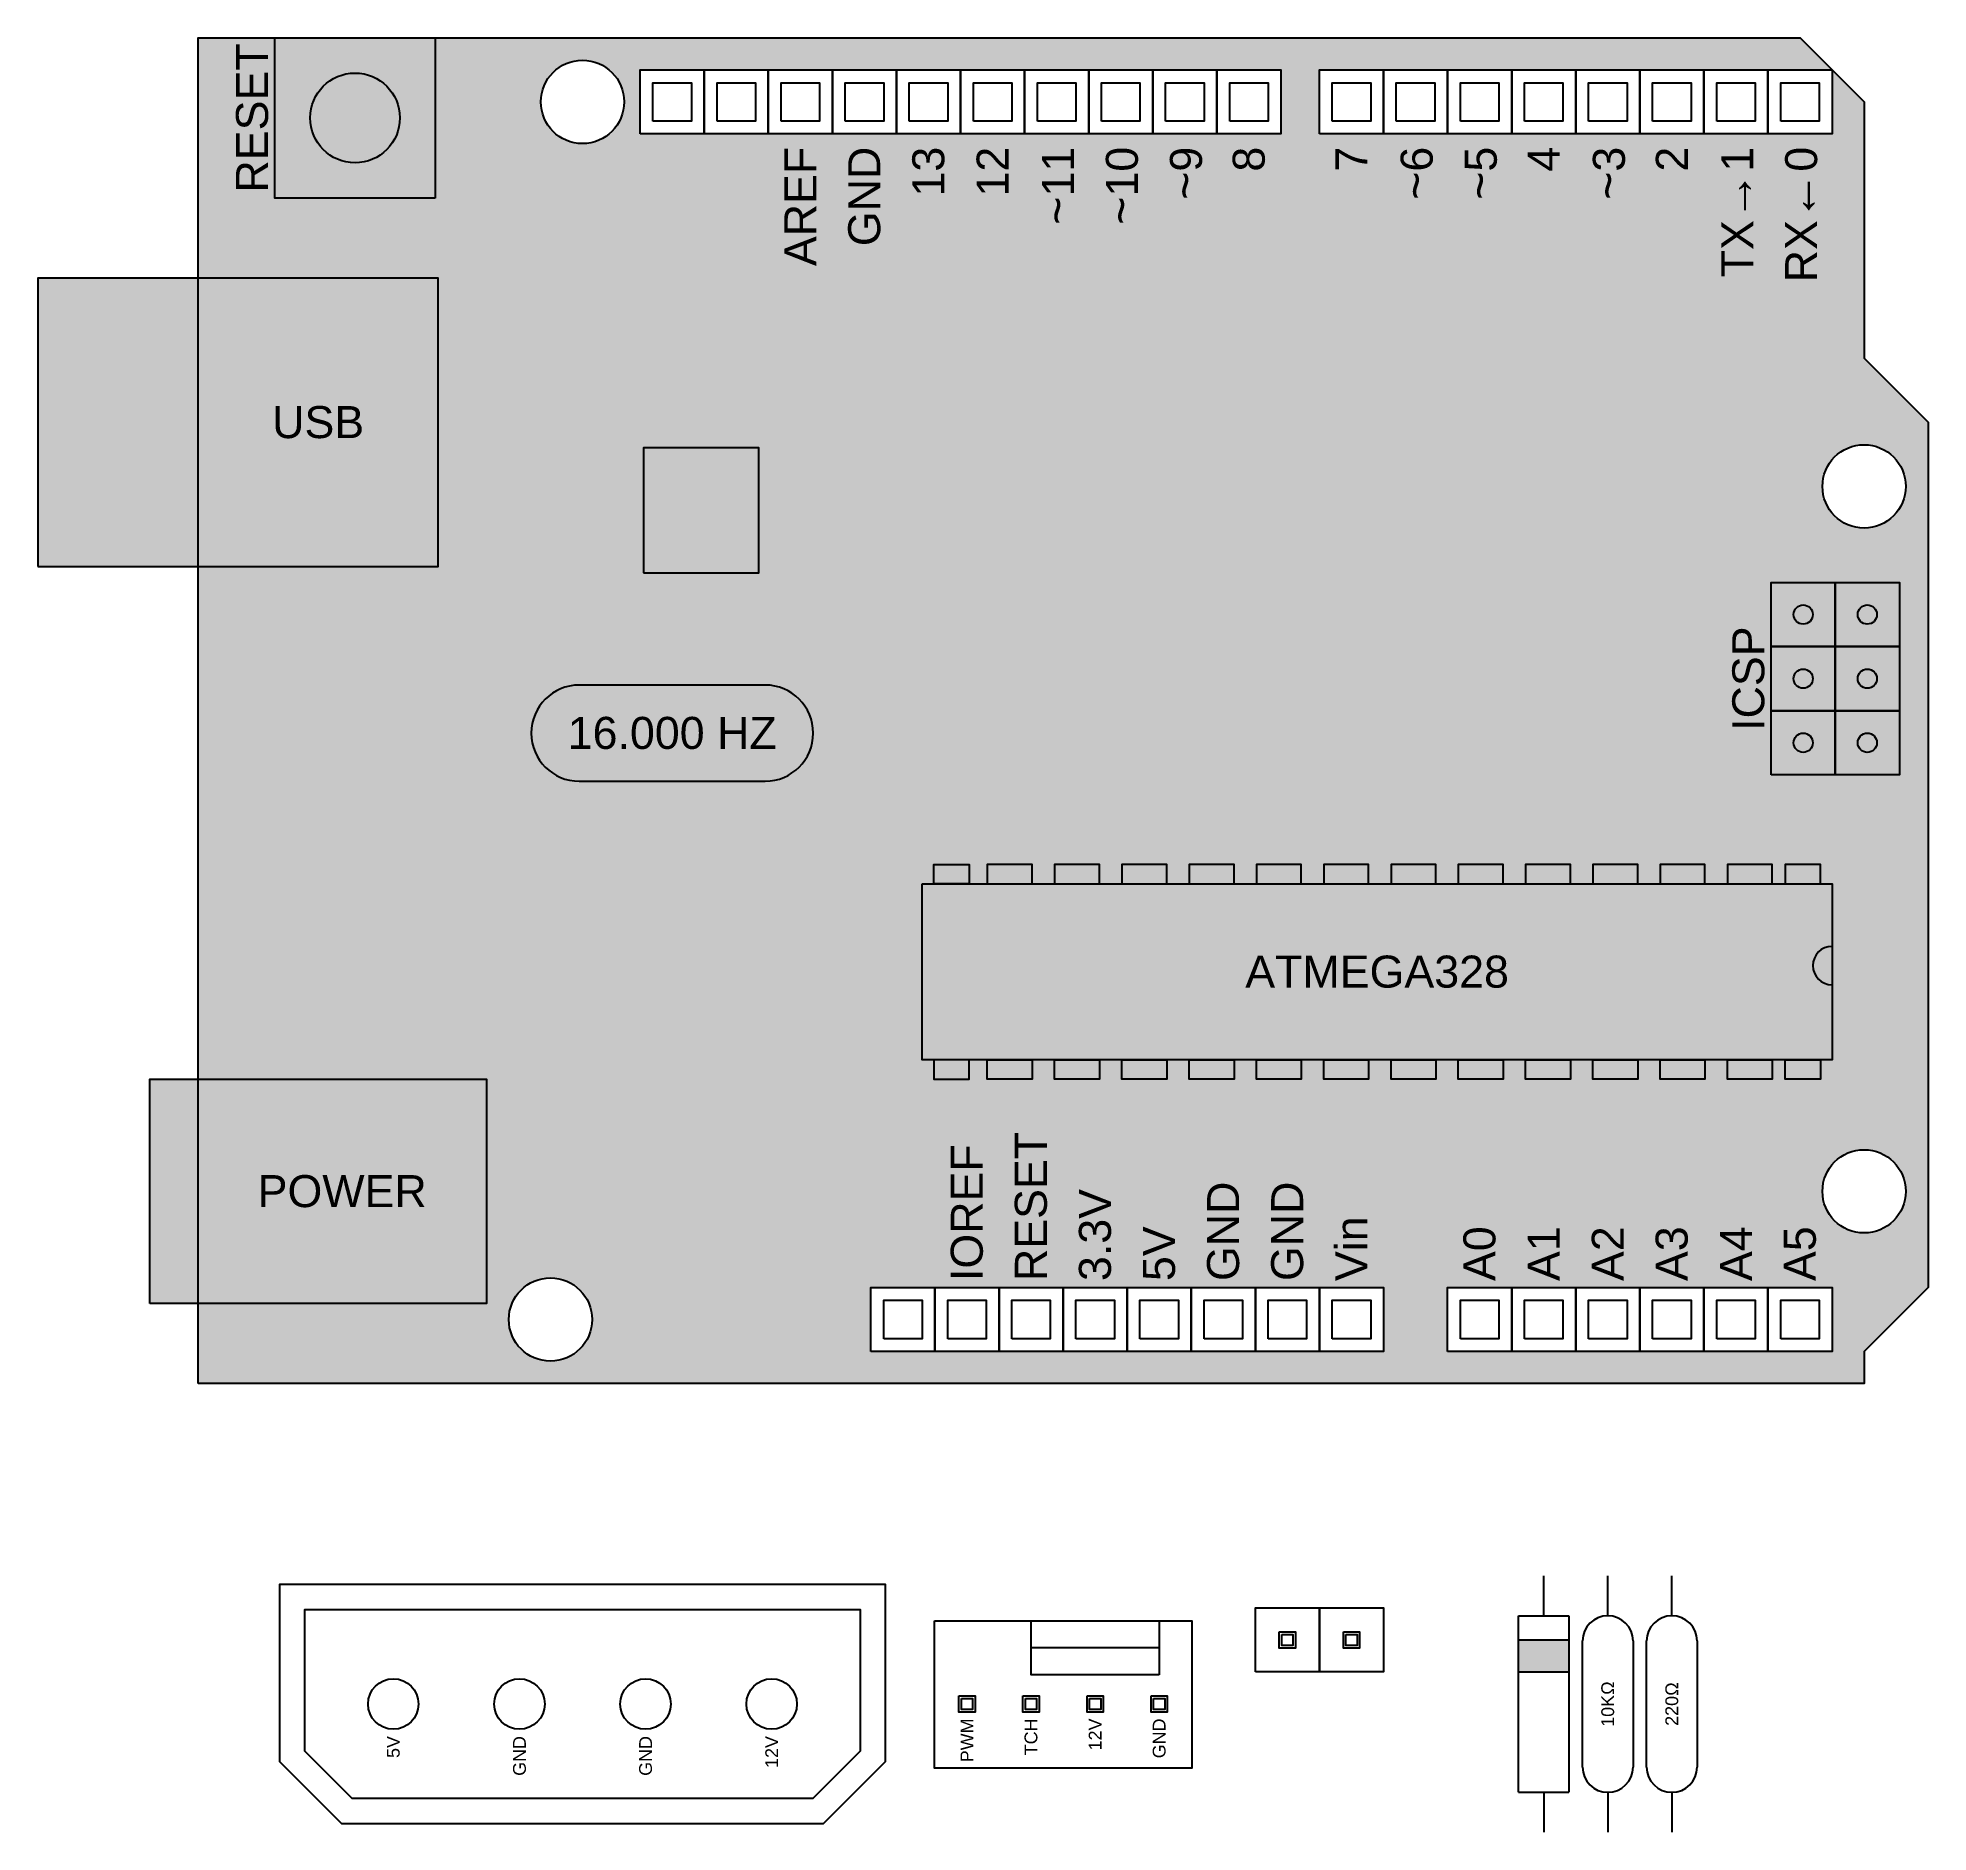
# Model space of a CAD drawing. Header units: millimetres. Extents: x -250 to 9600, y -5237 to 2121.
# Drawn here: x -250 to 2700, y -700 to 2100 of the extents above; entities that cross this region are included whole.
import ezdxf
from ezdxf.enums import TextEntityAlignment as Align

# ---------------------------------------------------------------- set-up
doc = ezdxf.new("R2010")
doc.units = ezdxf.units.MM
doc.styles.get("Standard").update_dxf_attribs({"font": 'arial.ttf'})

msp = doc.modelspace()

# ---------------------------------------------------------------- texts
for s, p in [('5V', (304.7, -550)), ('GND', (501.6, -550)), ('GND', (698.4, -550)), ('12V', (895.3, -550))]:
    msp.add_text(s, height=20, rotation=90).set_placement(p, align=Align.MIDDLE_RIGHT)
at = {"rotation": 90}
for s, width, insert, char_height, attachment_point in [('RESET', 4.5, (110, 1975), 50, 8), ('AREF', 4.5, (940, 1930), 50, 6), ('GND', 4.5, (1040, 1930), 50, 6), ('13', 4.5, (1140, 1930), 50, 6), ('12', 4.5, (1240, 1930), 50, 6), ('{\\H1.0833x;~}11', 4.5, (1340, 1930), 50, 6), ('{\\H1.0833x;~}10', 4.5, (1440, 1930), 50, 6), ('{\\H1.0833x;~}9', 4.5, (1540, 1930), 50, 6), ('8', 4.5, (1640, 1930), 50, 6), ('7', 4.5, (1800, 1930), 50, 6), ('{\\H1.0833x;~}6', 4.5, (1900, 1930), 50, 6), ('{\\H1.0833x;~}5', 4.5, (2000, 1930), 50, 6), ('4', 4.5, (2100, 1930), 50, 6), ('{\\H1.0833x;~}3', 4.5, (2200, 1930), 50, 6), ('2', 4.5, (2300, 1930), 50, 6), ('TX{\\H1.0833x;→}1', 4.5, (2400, 1930), 50, 6), ('RX{\\H1.0833x;←}0', 4.5, (2500, 1930), 50, 6), ('ICSP', 4.5, (2445, 1100), 50, 8), ('RESET', 4.5, (1300, 160), 50, 4), ('IOREF', 4.5, (1200, 160), 50, 4), ('3.3V', 4.5, (1400, 160), 50, 4), ('GND', 4.5, (1600, 160), 50, 4), ('GND', 4.5, (1700, 160), 50, 4), ('5V', 4.5, (1500, 160), 50, 4), ('Vin', 4.5, (1800, 160), 50, 4), ('A0', 4.5, (2000, 160), 50, 4), ('A1', 4.5, (2100, 160), 50, 4), ('A2', 4.5, (2200, 160), 50, 4), ('A3', 4.5, (2300, 160), 50, 4), ('A4', 4.5, (2400, 160), 50, 4), ('A5', 4.5, (2500, 160), 50, 4), ('10KΩ', 83.152, (2200, -500), 20, 5), ('220Ω', 83.152, (2300, -500), 20, 5), ('PWM', 4.5, (1200, -522.6), 20, 6), ('TCH', 4.5, (1300, -522.6), 20, 6), ('12V', 4.5, (1400, -522.6), 20, 6), ('GND', 4.5, (1500, -522.6), 20, 6)]:
    msp.add_mtext_dynamic_manual_height_columns(s, width=width, gutter_width=12.5, heights=[0], dxfattribs=dict(at, insert=insert, char_height=char_height, attachment_point=attachment_point))
at = {"char_height": 50, "attachment_point": 5}
for s, width, insert in [('USB', 307.382, (187.5, 1500)), ('16.000 HZ', 426.627, (740, 1015)), ('ATMEGA328', 4.5, (1840, 642.5)), ('POWER', 4.5, (225, 300))]:
    msp.add_mtext_dynamic_manual_height_columns(s, width=width, gutter_width=12.5, heights=[0], dxfattribs=dict(at, insert=insert))

# ---------------------------------------------------------------- hatches: boundary and pattern name
h = msp.add_hatch(color=251)
h.dxf.hatch_style = 1
h.paths.add_polyline_path([(2550, 780), (1130, 780), (1130, 505), (2550, 505), (2550, 622.3, -1), (2550, 682.3)])
h.paths.add_polyline_path([(2550, 682.3, 1), (2550, 622.3)], flags=17)
h.paths.add_polyline_path([(2555, 1050), (2455, 1050), (2455, 950), (2555, 950)])
h.paths.add_polyline_path([(2490, 1000, -1), (2520, 1000, -1)], flags=16)
h.paths.add_polyline_path([(2655, 1050), (2555, 1050), (2555, 950), (2655, 950)])
h.paths.add_polyline_path([(2590, 1000, -1), (2620, 1000, -1)], flags=16)
h.paths.add_polyline_path([(2655, 1150), (2555, 1150), (2555, 1050), (2655, 1050)])
h.paths.add_polyline_path([(2590, 1100, -1), (2620, 1100, -1)], flags=16)
h.paths.add_polyline_path([(2555, 1150), (2455, 1150), (2455, 1050), (2555, 1050)])
h.paths.add_polyline_path([(2490, 1100, -1), (2520, 1100, -1)], flags=16)
h.paths.add_polyline_path([(2555, 1250), (2455, 1250), (2455, 1150), (2555, 1150)])
h.paths.add_polyline_path([(2490, 1200, -1), (2520, 1200, -1)], flags=16)
h.paths.add_polyline_path([(2655, 1250), (2555, 1250), (2555, 1150), (2655, 1150)])
h.paths.add_polyline_path([(2590, 1200, -1), (2620, 1200, -1)], flags=16)
h.paths.add_polyline_path([(875, 1460), (695, 1460), (695, 1265), (875, 1265)])
h.paths.add_polyline_path([(370, 2100), (120, 2100), (120, 1850), (370, 1850)])
h.paths.add_polyline_path([(175, 1975, -1), (315, 1975, -1)], flags=16)
h.paths.add_polyline_path([(450, 475), (0, 475), (0, 125), (450, 125)])
h.paths.add_polyline_path([(0, 475), (-75, 475), (-75, 125), (0, 125)])
h = msp.add_hatch(color=5)
h.dxf.hatch_style = 1
h.paths.add_polyline_path([(1750, 1950), (1750, 2050), (1850, 2050), (1950, 2050), (2050, 2050), (2150, 2050), (2250, 2050), (2350, 2050), (2450, 2050), (2550, 2050), (2500, 2100), (370, 2100), (370, 1850), (120, 1850), (120, 2100), (0, 2100), (0, 1725), (375, 1725), (375, 1275), (0, 1275), (0, 475), (450, 475), (450, 125), (0, 125), (0, 0), (2600, 0), (2600, 50), (2700, 150), (2700, 1500), (2600, 1600), (2600, 2000), (2550, 2050), (2550, 1950), (2450, 1950), (2350, 1950), (2250, 1950), (2150, 1950), (2050, 1950), (1950, 1950), (1850, 1950)])
h.paths.add_polyline_path([(1756.7, 810), (1826.7, 810), (1826.7, 780), (1861.7, 780), (1861.7, 810), (1931.7, 810), (1931.7, 780), (1966.7, 780), (1966.7, 810), (2036.7, 810), (2036.7, 780), (2071.7, 780), (2071.7, 810), (2141.7, 810), (2141.7, 780), (2176.7, 780), (2176.7, 810), (2246.7, 810), (2246.7, 780), (2281.7, 780), (2281.7, 810), (2351.7, 810), (2351.7, 780), (2386.7, 780), (2386.7, 810), (2456.7, 810), (2456.7, 780), (2476.7, 780), (2476.7, 810), (2531.7, 810), (2531.7, 780), (2550, 780), (2550, 505), (2531.7, 505), (2531.7, 475), (2476.7, 475), (2476.7, 505), (2456.7, 505), (2456.7, 475), (2386.7, 475), (2386.7, 505), (2351.7, 505), (2351.7, 475), (2281.7, 475), (2281.7, 505), (2246.7, 505), (2246.7, 475), (2176.7, 475), (2176.7, 505), (2141.7, 505), (2141.7, 475), (2071.7, 475), (2071.7, 505), (2036.7, 505), (2036.7, 475), (1966.7, 475), (1966.7, 505), (1931.7, 505), (1931.7, 475), (1861.7, 475), (1861.7, 505), (1826.7, 505), (1826.7, 475), (1756.7, 475), (1756.7, 505), (1721.7, 505), (1721.7, 475), (1651.7, 475), (1651.7, 505), (1616.7, 505), (1616.7, 475), (1546.7, 475), (1546.7, 505), (1511.7, 505), (1511.7, 475), (1441.7, 475), (1441.7, 505), (1406.7, 505), (1406.7, 475), (1336.7, 475), (1336.7, 505), (1301.7, 505), (1301.7, 475), (1231.7, 475), (1231.7, 505), (1203.3, 505), (1203.3, 475), (1148.3, 475), (1148.3, 505), (1130, 505), (1130, 780), (1148.3, 780), (1148.3, 810), (1203.3, 810), (1203.3, 780), (1231.7, 780), (1231.7, 810), (1301.7, 810), (1301.7, 780), (1336.7, 780), (1336.7, 810), (1406.7, 810), (1406.7, 780), (1441.7, 780), (1441.7, 810), (1511.7, 810), (1511.7, 780), (1546.7, 780), (1546.7, 810), (1616.7, 810), (1616.7, 780), (1651.7, 780), (1651.7, 810), (1721.7, 810), (1721.7, 780), (1756.7, 780)], flags=16)
h.paths.add_polyline_path([(1690, 1950), (1590, 1950), (1490, 1950), (1390, 1950), (1290, 1950), (1190, 1950), (1090, 1950), (990, 1950), (890, 1950), (790, 1950), (690, 1950), (690, 2050), (790, 2050), (890, 2050), (990, 2050), (1090, 2050), (1190, 2050), (1290, 2050), (1390, 2050), (1490, 2050), (1590, 2050), (1690, 2050)], flags=16)
h.paths.add_polyline_path([(2455, 1250), (2555, 1250), (2655, 1250), (2655, 1150), (2655, 1050), (2655, 950), (2555, 950), (2455, 950), (2455, 1050), (2455, 1150)], flags=16)
h.paths.add_polyline_path([(1670, 1970), (1610, 1970), (1610, 2030), (1670, 2030)], flags=0)
h.paths.add_polyline_path([(1570, 1970), (1510, 1970), (1510, 2030), (1570, 2030)], flags=0)
h.paths.add_polyline_path([(2520, 1200, -1), (2490, 1200, -1)], flags=0)
h.paths.add_polyline_path([(2520, 1100, -1), (2490, 1100, -1)], flags=0)
h.paths.add_polyline_path([(1470, 1970), (1410, 1970), (1410, 2030), (1470, 2030)], flags=0)
h.paths.add_polyline_path([(2520, 1000, -1), (2490, 1000, -1)], flags=0)
h.paths.add_polyline_path([(2535, 1400, -1), (2665, 1400, -1)], flags=16)
h.paths.add_polyline_path([(1370, 1970), (1310, 1970), (1310, 2030), (1370, 2030)], flags=0)
h.paths.add_polyline_path([(885, 940), (595, 940, -1), (595, 1090), (885, 1090, -1)], flags=16)
h.paths.add_polyline_path([(2620, 1200, -1), (2590, 1200, -1)], flags=0)
h.paths.add_polyline_path([(2620, 1100, -1), (2590, 1100, -1)], flags=0)
h.paths.add_polyline_path([(1270, 1970), (1210, 1970), (1210, 2030), (1270, 2030)], flags=0)
h.paths.add_polyline_path([(875, 1265), (695, 1265), (695, 1460), (875, 1460)], flags=16)
h.paths.add_polyline_path([(2620, 1000, -1), (2590, 1000, -1)], flags=0)
h.paths.add_polyline_path([(1170, 1970), (1110, 1970), (1110, 2030), (1170, 2030)], flags=0)
h.paths.add_polyline_path([(1070, 1970), (1010, 1970), (1010, 2030), (1070, 2030)], flags=0)
h.paths.add_polyline_path([(970, 1970), (910, 1970), (910, 2030), (970, 2030)], flags=0)
h.paths.add_polyline_path([(1750, 150), (1850, 150), (1850, 50), (1750, 50), (1650, 50), (1550, 50), (1450, 50), (1350, 50), (1250, 50), (1150, 50), (1050, 50), (1050, 150), (1150, 150), (1250, 150), (1350, 150), (1450, 150), (1550, 150), (1650, 150)], flags=16)
h.paths.add_polyline_path([(1950, 150), (2050, 150), (2150, 150), (2250, 150), (2350, 150), (2450, 150), (2550, 150), (2550, 50), (2450, 50), (2350, 50), (2250, 50), (2150, 50), (2050, 50), (1950, 50)], flags=16)
h.paths.add_polyline_path([(1730, 130), (1730, 70), (1670, 70), (1670, 130)], flags=0)
h.paths.add_polyline_path([(1770, 130), (1830, 130), (1830, 70), (1770, 70)], flags=0)
h.paths.add_polyline_path([(1630, 130), (1630, 70), (1570, 70), (1570, 130)], flags=0)
h.paths.add_polyline_path([(870, 1970), (810, 1970), (810, 2030), (870, 2030)], flags=0)
h.paths.add_polyline_path([(1530, 130), (1530, 70), (1470, 70), (1470, 130)], flags=0)
h.paths.add_polyline_path([(1970, 130), (2030, 130), (2030, 70), (1970, 70)], flags=0)
h.paths.add_polyline_path([(1430, 130), (1430, 70), (1370, 70), (1370, 130)], flags=0)
h.paths.add_polyline_path([(2070, 130), (2130, 130), (2130, 70), (2070, 70)], flags=0)
h.paths.add_polyline_path([(1330, 130), (1330, 70), (1270, 70), (1270, 130)], flags=0)
h.paths.add_polyline_path([(2170, 130), (2230, 130), (2230, 70), (2170, 70)], flags=0)
h.paths.add_polyline_path([(2665, 300, -1), (2535, 300, -1)], flags=16)
h.paths.add_polyline_path([(770, 1970), (710, 1970), (710, 2030), (770, 2030)], flags=0)
h.paths.add_polyline_path([(1230, 130), (1230, 70), (1170, 70), (1170, 130)], flags=0)
h.paths.add_polyline_path([(2270, 130), (2330, 130), (2330, 70), (2270, 70)], flags=0)
h.paths.add_polyline_path([(1130, 130), (1130, 70), (1070, 70), (1070, 130)], flags=0)
h.paths.add_polyline_path([(2370, 130), (2430, 130), (2430, 70), (2370, 70)], flags=0)
h.paths.add_polyline_path([(535, 2000, -1), (665, 2000, -1)], flags=16)
h.paths.add_polyline_path([(2470, 130), (2530, 130), (2530, 70), (2470, 70)], flags=0)
h.paths.add_polyline_path([(615, 100, -1), (485, 100, -1)], flags=16)
h = msp.add_hatch(color=253)
h.dxf.hatch_style = 1
h.paths.add_polyline_path([(2520, 1200, 1), (2490, 1200, 1)])
h.paths.add_polyline_path([(2520, 1100, 1), (2490, 1100, 1)])
h.paths.add_polyline_path([(2490, 1000, 1), (2520, 1000, 1)])
h.paths.add_polyline_path([(2620, 1000, 1), (2590, 1000, 1)])
h.paths.add_polyline_path([(2590, 1100, 1), (2620, 1100, 1)])
h.paths.add_polyline_path([(2590, 1200, 1), (2620, 1200, 1)])
h.paths.add_polyline_path([(885, 1090), (595, 1090, 1), (595, 940), (885, 940, 1)])
h.paths.add_polyline_path([(175, 1975, 1), (315, 1975, 1)])
h.paths.add_polyline_path([(375, 1725), (0, 1725), (0, 1275), (375, 1275)])
h.paths.add_polyline_path([(0, 1725), (-250, 1725), (-250, 1275), (0, 1275)])
h.paths.add_polyline_path([(1203.3, 505), (1148.3, 505), (1148.3, 475), (1203.3, 475)])
h.paths.add_polyline_path([(1301.7, 505), (1231.7, 505), (1231.7, 475), (1301.7, 475)])
h.paths.add_polyline_path([(1406.7, 505), (1336.7, 505), (1336.7, 475), (1406.7, 475)])
h.paths.add_polyline_path([(1511.7, 505), (1441.7, 505), (1441.7, 475), (1511.7, 475)])
h.paths.add_polyline_path([(1616.7, 505), (1546.7, 505), (1546.7, 475), (1616.7, 475)])
h.paths.add_polyline_path([(1721.7, 505), (1651.7, 505), (1651.7, 475), (1721.7, 475)])
h.paths.add_polyline_path([(1826.7, 505), (1756.7, 505), (1756.7, 475), (1826.7, 475)])
h.paths.add_polyline_path([(1931.7, 505), (1861.7, 505), (1861.7, 475), (1931.7, 475)])
h.paths.add_polyline_path([(2036.7, 505), (1966.7, 505), (1966.7, 475), (2036.7, 475)])
h.paths.add_polyline_path([(2141.7, 505), (2071.7, 505), (2071.7, 475), (2141.7, 475)])
h.paths.add_polyline_path([(2246.7, 505), (2176.7, 505), (2176.7, 475), (2246.7, 475)])
h.paths.add_polyline_path([(2351.7, 505), (2281.7, 505), (2281.7, 475), (2351.7, 475)])
h.paths.add_polyline_path([(2456.7, 505), (2386.7, 505), (2386.7, 475), (2456.7, 475)])
h.paths.add_polyline_path([(2531.7, 505), (2476.7, 505), (2476.7, 475), (2531.7, 475)])
h.paths.add_polyline_path([(2531.7, 810), (2476.7, 810), (2476.7, 780), (2531.7, 780)])
h.paths.add_polyline_path([(2456.7, 810), (2386.7, 810), (2386.7, 780), (2456.7, 780)])
h.paths.add_polyline_path([(2351.7, 810), (2281.7, 810), (2281.7, 780), (2351.7, 780)])
h.paths.add_polyline_path([(2246.7, 810), (2176.7, 810), (2176.7, 780), (2246.7, 780)])
h.paths.add_polyline_path([(2141.7, 810), (2071.7, 810), (2071.7, 780), (2141.7, 780)])
h.paths.add_polyline_path([(2036.7, 810), (1966.7, 810), (1966.7, 780), (2036.7, 780)])
h.paths.add_polyline_path([(1931.7, 810), (1861.7, 810), (1861.7, 780), (1931.7, 780)])
h.paths.add_polyline_path([(1826.7, 810), (1756.7, 810), (1756.7, 780), (1826.7, 780)])
h.paths.add_polyline_path([(1721.7, 810), (1651.7, 810), (1651.7, 780), (1721.7, 780)])
h.paths.add_polyline_path([(1616.7, 810), (1546.7, 810), (1546.7, 780), (1616.7, 780)])
h.paths.add_polyline_path([(1511.7, 810), (1441.7, 810), (1441.7, 780), (1511.7, 780)])
h.paths.add_polyline_path([(1406.7, 810), (1336.7, 810), (1336.7, 780), (1406.7, 780)])
h.paths.add_polyline_path([(1301.7, 810), (1231.7, 810), (1231.7, 780), (1301.7, 780)])
h.paths.add_polyline_path([(1203.3, 810), (1148.3, 810), (1148.3, 780), (1203.3, 780)])
h = msp.add_hatch(color=256)
h.dxf.hatch_style = 1
h.paths.add_polyline_path([(2139.4, -400), (2060.6, -400), (2060.6, -450), (2139.4, -450)])

# ---------------------------------------------------------------- linework, layer by layer
for p, q in [((2100, -362.2), (2100, -300)), ((2200, -362.2), (2200, -300)), ((2300, -362.2), (2300, -300)), ((2060.6, -637.8), (2060.6, -362.2)), ((2139.4, -362.2), (2139.4, -637.8)), ((2100, -637.7), (2100, -700)), ((2200, -637.7), (2200, -700)), ((2300, -637.7), (2300, -700))]:
    msp.add_line(p, q)
at = {"color": 1}
for points in [[(0, 0), (0, 2100), (2500, 2100), (2600, 2000), (2600, 1600), (2700, 1500), (2700, 150), (2600, 50), (2600, 0)], [(370, 1850), (120, 1850), (120, 2100), (370, 2100)], [(-250, 1275), (375, 1275), (375, 1725), (-250, 1725)], [(695, 1265), (875, 1265), (875, 1460), (695, 1460)], [(1203.3, 780), (1148.3, 780), (1148.3, 810), (1203.3, 810)], [(1231.7, 780), (1301.7, 780), (1301.7, 810), (1231.7, 810)], [(1336.7, 780), (1406.7, 780), (1406.7, 810), (1336.7, 810)], [(1441.7, 780), (1511.7, 780), (1511.7, 810), (1441.7, 810)], [(1546.7, 780), (1616.7, 780), (1616.7, 810), (1546.7, 810)], [(1651.7, 780), (1721.7, 780), (1721.7, 810), (1651.7, 810)], [(1756.7, 780), (1826.7, 780), (1826.7, 810), (1756.7, 810)], [(1861.7, 780), (1931.7, 780), (1931.7, 810), (1861.7, 810)], [(1966.7, 780), (2036.7, 780), (2036.7, 810), (1966.7, 810)], [(2071.7, 780), (2141.7, 780), (2141.7, 810), (2071.7, 810)], [(2176.7, 780), (2246.7, 780), (2246.7, 810), (2176.7, 810)], [(2281.7, 780), (2351.7, 780), (2351.7, 810), (2281.7, 810)], [(2386.7, 780), (2456.7, 780), (2456.7, 810), (2386.7, 810)], [(2476.7, 780), (2531.7, 780), (2531.7, 810), (2476.7, 810)], [(1130, 780), (2550, 780), (2550, 505), (1130, 505)], [(1203.3, 505), (1148.3, 505), (1148.3, 475), (1203.3, 475)], [(1231.7, 505), (1301.7, 505), (1301.7, 475), (1231.7, 475)], [(1336.7, 505), (1406.7, 505), (1406.7, 475), (1336.7, 475)], [(1441.7, 505), (1511.7, 505), (1511.7, 475), (1441.7, 475)], [(1546.7, 505), (1616.7, 505), (1616.7, 475), (1546.7, 475)], [(1651.7, 505), (1721.7, 505), (1721.7, 475), (1651.7, 475)], [(1756.7, 505), (1826.7, 505), (1826.7, 475), (1756.7, 475)], [(1861.7, 505), (1931.7, 505), (1931.7, 475), (1861.7, 475)], [(1966.7, 505), (2036.7, 505), (2036.7, 475), (1966.7, 475)], [(2071.7, 505), (2141.7, 505), (2141.7, 475), (2071.7, 475)], [(2176.7, 505), (2246.7, 505), (2246.7, 475), (2176.7, 475)], [(2281.7, 505), (2351.7, 505), (2351.7, 475), (2281.7, 475)], [(2386.7, 505), (2456.7, 505), (2456.7, 475), (2386.7, 475)], [(2476.7, 505), (2531.7, 505), (2531.7, 475), (2476.7, 475)], [(-75, 125), (-75, 475), (450, 475), (450, 125)]]:
    msp.add_lwpolyline(points, close=True, dxfattribs=at)
for points in [[(690, 1950), (690, 2050), (790, 2050), (790, 1950)], [(790, 1950), (790, 2050), (890, 2050), (890, 1950)], [(890, 1950), (890, 2050), (990, 2050), (990, 1950)], [(990, 1950), (990, 2050), (1090, 2050), (1090, 1950)], [(1090, 1950), (1090, 2050), (1190, 2050), (1190, 1950)], [(1190, 1950), (1190, 2050), (1290, 2050), (1290, 1950)], [(1290, 1950), (1290, 2050), (1390, 2050), (1390, 1950)], [(1390, 1950), (1390, 2050), (1490, 2050), (1490, 1950)], [(1490, 1950), (1490, 2050), (1590, 2050), (1590, 1950)], [(1590, 1950), (1590, 2050), (1690, 2050), (1690, 1950)], [(1750, 1950), (1750, 2050), (1850, 2050), (1850, 1950)], [(1850, 1950), (1850, 2050), (1950, 2050), (1950, 1950)], [(1950, 1950), (1950, 2050), (2050, 2050), (2050, 1950)], [(2050, 1950), (2050, 2050), (2150, 2050), (2150, 1950)], [(2150, 1950), (2150, 2050), (2250, 2050), (2250, 1950)], [(2250, 1950), (2250, 2050), (2350, 2050), (2350, 1950)], [(2350, 1950), (2350, 2050), (2450, 2050), (2450, 1950)], [(2450, 1950), (2450, 2050), (2550, 2050), (2550, 1950)], [(710, 1970), (710, 2030), (770, 2030), (770, 1970)], [(810, 1970), (810, 2030), (870, 2030), (870, 1970)], [(910, 1970), (910, 2030), (970, 2030), (970, 1970)], [(1010, 1970), (1010, 2030), (1070, 2030), (1070, 1970)], [(1110, 1970), (1110, 2030), (1170, 2030), (1170, 1970)], [(1210, 1970), (1210, 2030), (1270, 2030), (1270, 1970)], [(1310, 1970), (1310, 2030), (1370, 2030), (1370, 1970)], [(1410, 1970), (1410, 2030), (1470, 2030), (1470, 1970)], [(1510, 1970), (1510, 2030), (1570, 2030), (1570, 1970)], [(1610, 1970), (1610, 2030), (1670, 2030), (1670, 1970)], [(1770, 1970), (1770, 2030), (1830, 2030), (1830, 1970)], [(1870, 1970), (1870, 2030), (1930, 2030), (1930, 1970)], [(1970, 1970), (1970, 2030), (2030, 2030), (2030, 1970)], [(2070, 1970), (2070, 2030), (2130, 2030), (2130, 1970)], [(2170, 1970), (2170, 2030), (2230, 2030), (2230, 1970)], [(2270, 1970), (2270, 2030), (2330, 2030), (2330, 1970)], [(2370, 1970), (2370, 2030), (2430, 2030), (2430, 1970)], [(2470, 1970), (2470, 2030), (2530, 2030), (2530, 1970)], [(2455, 1150), (2455, 1250), (2555, 1250), (2555, 1150)], [(2555, 1150), (2555, 1250), (2655, 1250), (2655, 1150)], [(2455, 1050), (2455, 1150), (2555, 1150), (2555, 1050)], [(2555, 1050), (2555, 1150), (2655, 1150), (2655, 1050)], [(2455, 950), (2455, 1050), (2555, 1050), (2555, 950)], [(2555, 950), (2555, 1050), (2655, 1050), (2655, 950)], [(1050, 50), (1050, 150), (1150, 150), (1150, 50)], [(1150, 50), (1150, 150), (1250, 150), (1250, 50)], [(1250, 50), (1250, 150), (1350, 150), (1350, 50)], [(1350, 50), (1350, 150), (1450, 150), (1450, 50)], [(1450, 50), (1450, 150), (1550, 150), (1550, 50)], [(1550, 50), (1550, 150), (1650, 150), (1650, 50)], [(1650, 50), (1650, 150), (1750, 150), (1750, 50)], [(1750, 50), (1750, 150), (1850, 150), (1850, 50)], [(1950, 50), (1950, 150), (2050, 150), (2050, 50)], [(2050, 50), (2050, 150), (2150, 150), (2150, 50)], [(2150, 50), (2150, 150), (2250, 150), (2250, 50)], [(2250, 50), (2250, 150), (2350, 150), (2350, 50)], [(2350, 50), (2350, 150), (2450, 150), (2450, 50)], [(2450, 50), (2450, 150), (2550, 150), (2550, 50)], [(1070, 70), (1070, 130), (1130, 130), (1130, 70)], [(1170, 70), (1170, 130), (1230, 130), (1230, 70)], [(1270, 70), (1270, 130), (1330, 130), (1330, 70)], [(1370, 70), (1370, 130), (1430, 130), (1430, 70)], [(1470, 70), (1470, 130), (1530, 130), (1530, 70)], [(1570, 70), (1570, 130), (1630, 130), (1630, 70)], [(1670, 70), (1670, 130), (1730, 130), (1730, 70)], [(1770, 70), (1770, 130), (1830, 130), (1830, 70)], [(1970, 70), (1970, 130), (2030, 130), (2030, 70)], [(2070, 70), (2070, 130), (2130, 130), (2130, 70)], [(2170, 70), (2170, 130), (2230, 130), (2230, 70)], [(2270, 70), (2270, 130), (2330, 130), (2330, 70)], [(2370, 70), (2370, 130), (2430, 130), (2430, 70)], [(2470, 70), (2470, 130), (2530, 130), (2530, 70)], [(1650, -450), (1650, -350), (1750, -350), (1750, -450)], [(1750, -450), (1750, -350), (1850, -350), (1850, -450)], [(1149.2, -370.1), (1550.8, -370.1), (1550.8, -600), (1149.2, -600)], [(1500, -454.7), (1300, -454.7), (1300, -370.1), (1500, -370.1)], [(1500, -412.4), (1300, -412.4), (1300, -370.1), (1500, -370.1)], [(1687.4, -387.4), (1712.6, -387.4), (1712.6, -412.6), (1687.4, -412.6)], [(1691.3, -391.3), (1708.7, -391.3), (1708.7, -408.7), (1691.3, -408.7)], [(1787.4, -387.4), (1812.6, -387.4), (1812.6, -412.6), (1787.4, -412.6)], [(1791.3, -391.3), (1808.7, -391.3), (1808.7, -408.7), (1791.3, -408.7)], [(1187.4, -487.4), (1212.6, -487.4), (1212.6, -512.6), (1187.4, -512.6)], [(1191.3, -491.3), (1208.7, -491.3), (1208.7, -508.7), (1191.3, -508.7)], [(1287.4, -487.4), (1312.6, -487.4), (1312.6, -512.6), (1287.4, -512.6)], [(1291.3, -491.3), (1308.7, -491.3), (1308.7, -508.7), (1291.3, -508.7)], [(1387.4, -487.4), (1412.6, -487.4), (1412.6, -512.6), (1387.4, -512.6)], [(1391.3, -491.3), (1408.7, -491.3), (1408.7, -508.7), (1391.3, -508.7)], [(1487.4, -487.4), (1512.6, -487.4), (1512.6, -512.6), (1487.4, -512.6)], [(1491.3, -491.3), (1508.7, -491.3), (1508.7, -508.7), (1491.3, -508.7)]]:
    msp.add_lwpolyline(points, close=True)
msp.add_lwpolyline([(885, 940, 1), (885, 1090), (595, 1090, 1), (595, 940)], format="xyb", close=True, dxfattribs=at)
at = {"color": 7}
for points in [[(127.6, -590.1), (127.6, -313), (1072.4, -313), (1072.4, -590.1), (975.6, -687), (224.4, -687)], [(166.9, -573.8), (166.9, -352.4), (1033.1, -352.4), (1033.1, -573.8), (959.3, -647.6), (240.7, -647.6)]]:
    msp.add_lwpolyline(points, close=True, dxfattribs=at)
for points in [[(2060.6, -362.2), (2139.4, -362.2)], [(2060.6, -400), (2139.4, -400)], [(2160.6, -598.4), (2160.6, -401.6)], [(2239.4, -401.6), (2239.4, -598.4)], [(2260.6, -598.4), (2260.6, -401.6)], [(2339.4, -401.6), (2339.4, -598.4)], [(2060.6, -450), (2139.4, -450)], [(2060.6, -637.8), (2139.4, -637.8)]]:
    msp.add_lwpolyline(points)
at = {"color": 1}
for centre, radius in [((600, 2000), 65), ((245, 1975), 70), ((2600, 1400), 65), ((2600, 300), 65), ((550, 100), 65)]:
    msp.add_circle(centre, radius, dxfattribs=at)
for centre in [(2505, 1200), (2605, 1200), (2505, 1100), (2605, 1100), (2505, 1000), (2605, 1000)]:
    msp.add_circle(centre, 15)
at = {"color": 7}
for centre in [(304.7, -500), (501.6, -500), (698.4, -500), (895.3, -500)]:
    msp.add_circle(centre, 39.4, dxfattribs=at)
at = {"color": 1}
msp.add_arc((2550, 652.3), 30, 90, 270, dxfattribs=at)
for centre, start, end in [((2200, -401.6), 0, 180), ((2300, -401.6), 0, 180), ((2200, -598.4), 180, 0), ((2300, -598.4), 180, 0)]:
    msp.add_arc(centre, 39.4, start, end)

msp.set_redraw_order([(e.dxf.handle, doc.entitydb.next_handle()) for e in msp.query("TEXT MTEXT ATTDEF DIMENSION ARC_DIMENSION")])  # texts and dimensions are drawn at this point

doc.saveas('drawing.dxf')
